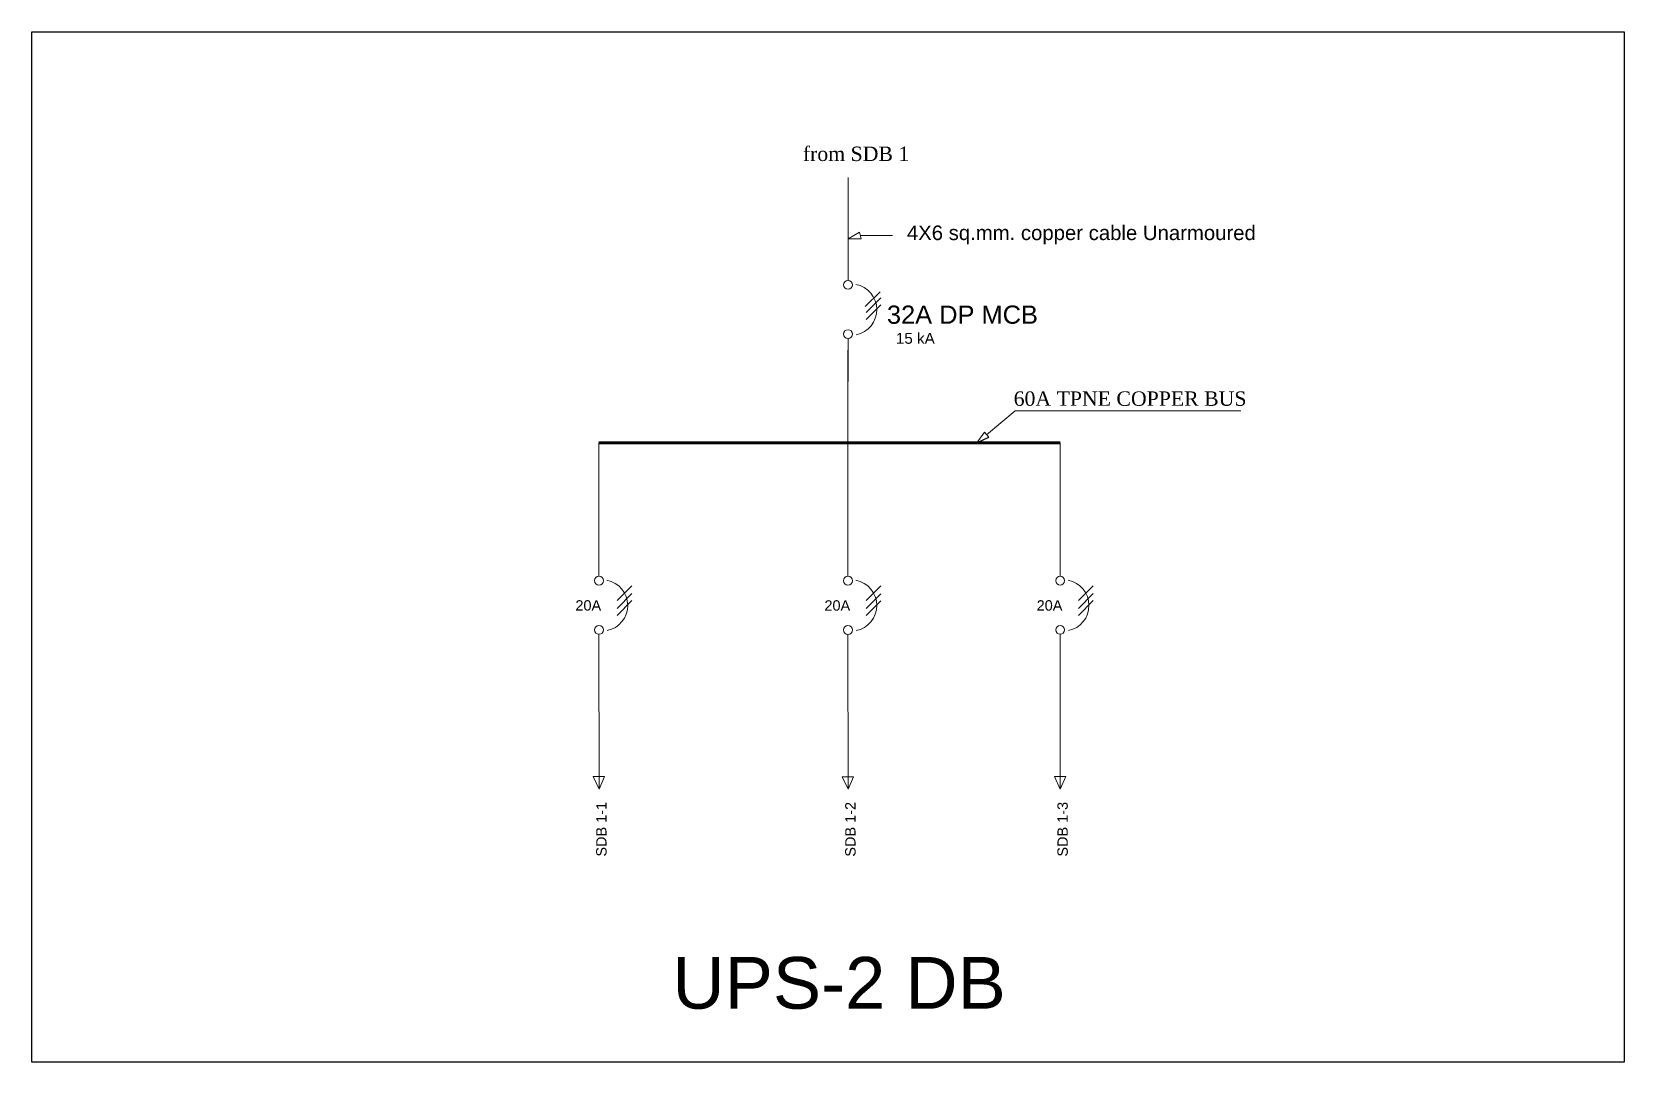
# Model space of a CAD drawing. Header units: millimetres. Extents: x 2399484 to 3337895, y 3598750 to 3969149.
# Drawn here: x 3118103 to 3164556, y 3781857 to 3811900 of the extents above; entities that cross this region are included whole.
import ezdxf

# ---------------------------------------------------------------- set-up
doc = ezdxf.new("R2010")
doc.units = ezdxf.units.MM
doc.header["$MEASUREMENT"] = 0
for name, color, linetype, lineweight in [('1 LIGHT N SWITCH', 3, 'Continuous', 25), ('7 POWER PT WIRING', 3, 'Continuous', 25), ('Singleline', 82, 'Continuous', 20)]:
    doc.layers.add(name, color=color, linetype=linetype, lineweight=lineweight)
doc.styles.add('ARIAL', font='arial.ttf')
doc.styles.add('MM', font='dutch.ttf')
doc.styles.add('ROOM', font='arial.ttf')

msp = doc.modelspace()

# ---------------------------------------------------------------- texts
at = {"layer": 'Singleline', "color": 1}
for s, height, style, p in [('from SDB 1', 420.38, 'MM', (3140595.5, 3808134.2)), ('32A DP MCB', 530.46, 'ROOM', (3143048.7, 3803389.1)), ('15 kA', 318.27, 'ROOM', (3143308.6, 3802804.4)), ('60A TPNE COPPER BUS', 420.376, 'MM', (3146745.7, 3800995.8))]:
    msp.add_text(s, height=height, dxfattribs=dict(at, style=style)).set_placement(p)
at = {"layer": 'Singleline'}
for s, height, style, p in [('4X6 sq.mm. copper cable Unarmoured', 424.365, 'ROOM', (3143630.3, 3805828.7)), ('20A', 302.4, 'ARIAL', (3133960.6, 3795024.2)), ('20A  ', 302.4, 'ARIAL', (3141225.1, 3795022.6)), ('20A  ', 302.4, 'ARIAL', (3147416.5, 3795024.2))]:
    msp.add_text(s, height=height, dxfattribs=dict(at, style=style)).set_placement(p)
at = {"layer": 'Singleline', "style": 'ARIAL'}
for s, p in [('SDB 1-1', (3134868.7, 3787850)), ('SDB 1-2', (3142133.2, 3787848.4)), ('SDB 1-3', (3148324.7, 3787850))]:
    msp.add_text(s, height=302.4, rotation=90, dxfattribs=at).set_placement(p)
at = {"layer": 'Singleline', "color": 1, "linetype": 'Continuous', "lineweight": 35, "insert": (3141654.7, 3784158), "char_height": 1509.29, "attachment_point": 5, "style": 'ARIAL'}
msp.add_mtext('UPS-2 DB', dxfattribs=at)

# ---------------------------------------------------------------- linework, layer by layer
at = {"layer": '1 LIGHT N SWITCH', "ltscale": 1000}
msp.add_lwpolyline([(3118102.9, 3811900.5), (3164556, 3811900.5), (3164556, 3781856.9), (3118102.9, 3781856.9)], close=True, dxfattribs=at)
at = {"layer": '7 POWER PT WIRING'}
msp.add_line((3145673.9, 3799918.8), (3146018.4, 3800079), dxfattribs=at)
at = {"layer": 'Singleline'}
for p, q in [((3141913.1, 3804652), (3141913.1, 3807657.1)), ((3142243.7, 3806055.6), (3141913.1, 3805868.4)), ((3142293.1, 3805868.4), (3141913.1, 3805868.4)), ((3141913.1, 3801704.5), (3141913.1, 3802958.1)), ((3141912.1, 3799918.8), (3141912.7, 3802620.2)), ((3134647.6, 3796025.9), (3134647.6, 3799918.8)), ((3141912.1, 3796024.3), (3141912.1, 3799917.2)), ((3145894.8, 3800228), (3145673.9, 3799918.8)), ((3148103.6, 3796025.9), (3148103.6, 3799918.8)), ((3135177.5, 3795317.4), (3135608.6, 3795748.5)), ((3142442, 3795315.9), (3142873.1, 3795747)), ((3148633.5, 3795317.4), (3149064.6, 3795748.5)), ((3135177.5, 3795088.2), (3135608.6, 3795519.3)), ((3135177.5, 3794884.1), (3135608.6, 3795315.2)), ((3142442, 3795086.6), (3142873.1, 3795517.7)), ((3142442, 3794882.6), (3142873.1, 3795313.7)), ((3148633.5, 3795088.2), (3149064.6, 3795519.3)), ((3148633.5, 3794884.1), (3149064.6, 3795315.2)), ((3134648.5, 3794332), (3134650.5, 3789815.4)), ((3141912.9, 3794330.4), (3141915, 3789813.8)), ((3148104.4, 3794332), (3148106.5, 3789815.4)), ((3134480.1, 3790182.8), (3134810.1, 3790182.8)), ((3141744.6, 3790181.2), (3142074.6, 3790181.2)), ((3147936.1, 3790182.8), (3148266, 3790182.8))]:
    msp.add_line(p, q, dxfattribs=at)
at = {"layer": 'Singleline', "ltscale": 2.5}
for p, q in [((3142243.7, 3806055.6), (3142293.1, 3805868.4)), ((3145894.8, 3800228), (3146018.4, 3800079))]:
    msp.add_line(p, q, dxfattribs=at)
at = {"layer": 'Singleline', "color": 4}
msp.add_line((3142268.4, 3805962), (3143212.1, 3805962), dxfattribs=at)
at = {"layer": 'Singleline', "color": 2}
for p, q in [((3142416.7, 3803892), (3142847.8, 3804323.1)), ((3142443, 3803714.3), (3142874.1, 3804145.4)), ((3142443, 3803510.3), (3142874.1, 3803941.4))]:
    msp.add_line(p, q, dxfattribs=at)
at = {"layer": 'Singleline', "color": 1, "lineweight": 80}
msp.add_line((3148103.6, 3799918.8), (3134647.6, 3799918.8), dxfattribs=at)
at = {"layer": 'Singleline'}
for points in [[(3153369.1, 3800847.8), (3146792.9, 3800847.8), (3145956.6, 3800153.5)], [(3134810.1, 3790182.8), (3134650.5, 3789815.4), (3134480.1, 3790182.8)], [(3142074.6, 3790181.2), (3141915, 3789813.8), (3141744.6, 3790181.2)], [(3148266, 3790182.8), (3148106.5, 3789815.4), (3147936.1, 3790182.8)]]:
    msp.add_lwpolyline(points, dxfattribs=at)
at = {"layer": 'Singleline', "color": 2}
for centre in [(3141913.1, 3804523.1), (3141913.1, 3803087)]:
    msp.add_circle(centre, 128.9, dxfattribs=at)
at = {"layer": 'Singleline'}
for centre in [(3134647.6, 3795897), (3141912.1, 3795895.4), (3148103.6, 3795897), (3134647.6, 3794460.9), (3141912.1, 3794459.3), (3148103.6, 3794460.9)]:
    msp.add_circle(centre, 128.9, dxfattribs=at)
at = {"layer": 'Singleline', "color": 2}
msp.add_arc((3142005.6, 3803800.3), 747.4, 281.24796, 79.48748, dxfattribs=at)
at = {"layer": 'Singleline'}
for centre in [(3134740.1, 3795174.1), (3142004.6, 3795172.6), (3148196.1, 3795174.1)]:
    msp.add_arc(centre, 747.4, 281.24796, 79.48748, dxfattribs=at)

msp.set_redraw_order([(e.dxf.handle, doc.entitydb.next_handle()) for e in msp.query("TEXT MTEXT ATTDEF DIMENSION ARC_DIMENSION")])  # texts and dimensions are drawn at this point

doc.saveas('drawing.dxf')
